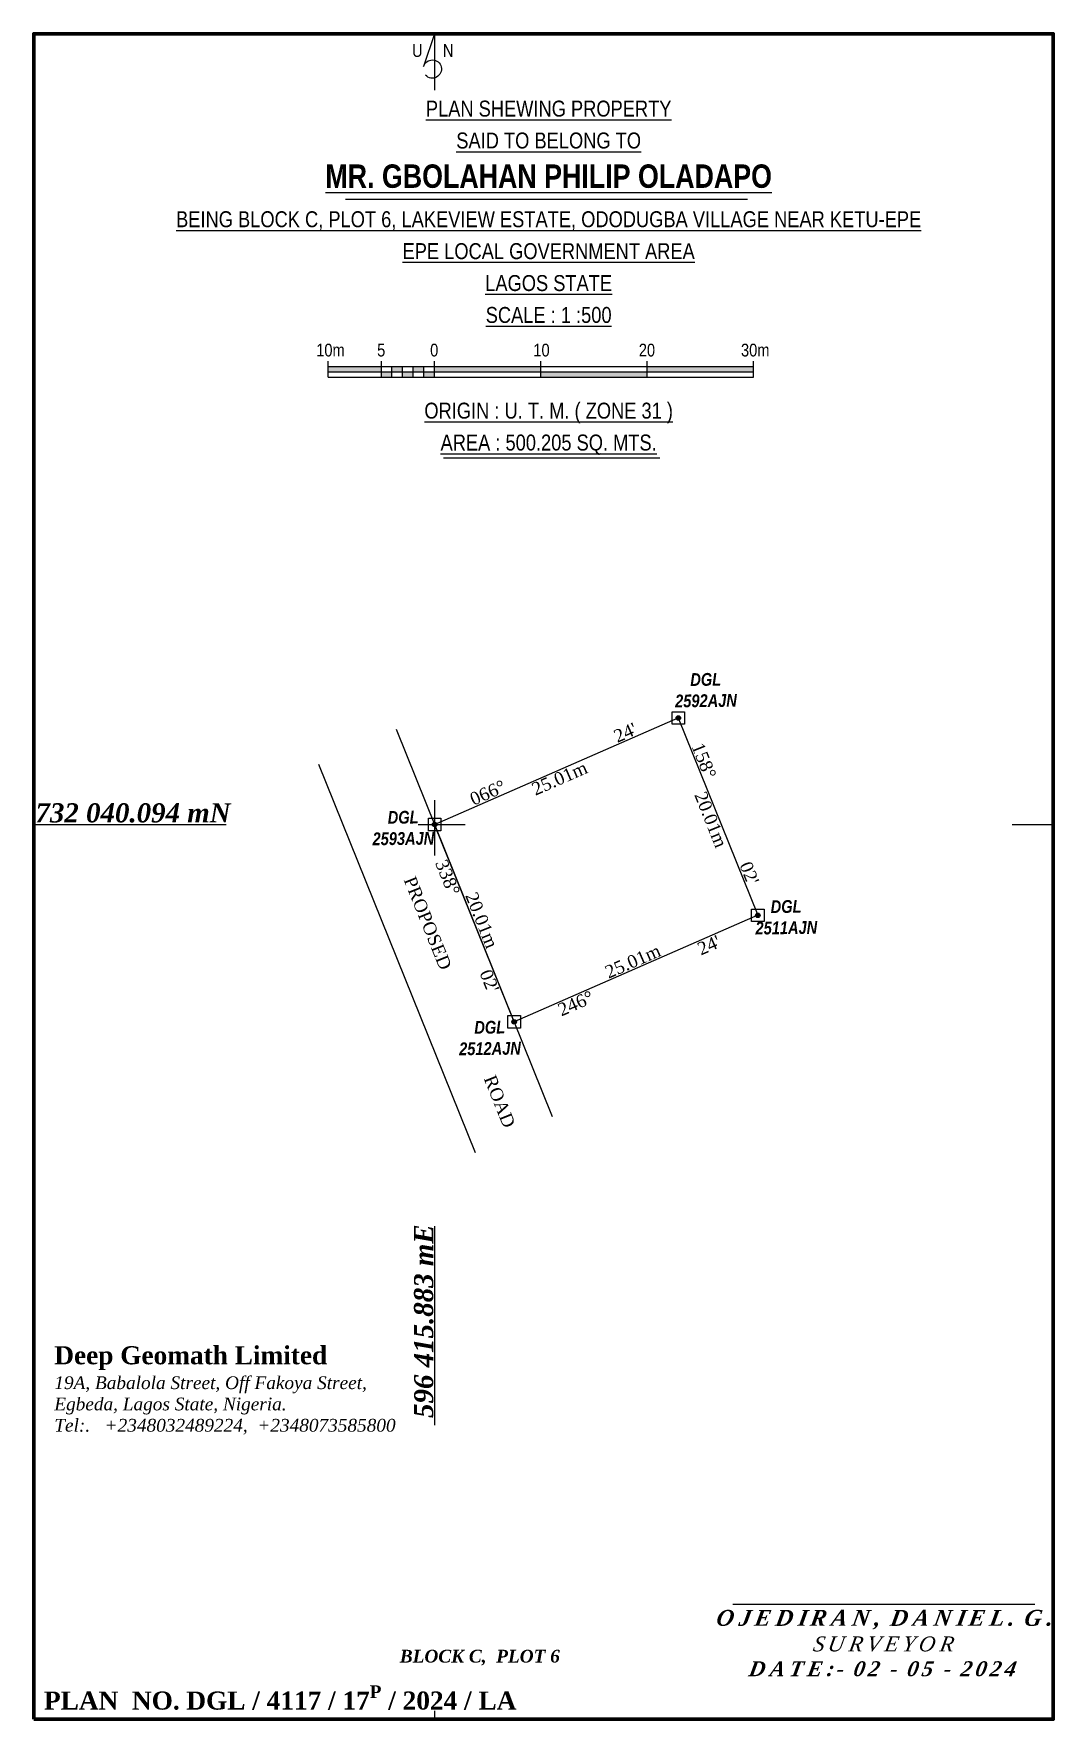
# Model space of a CAD drawing. Header units: metres. Extents: x 527079 to 600981, y 729644 to 782828.
# Drawn here: x 597950.6 to 598046.5, y 730780.3 to 730938.8 of the extents above; entities that cross this region are included whole.
import ezdxf

# ---------------------------------------------------------------- set-up
doc = ezdxf.new("R2010")
doc.units = ezdxf.units.M
doc.header["$MEASUREMENT"] = 0
doc.layers.add('adjusted', color=7, linetype='Continuous')
doc.layers.add('GRID&TITLE', color=7, linetype='Continuous')
doc.styles.add('style2', font='')
doc.styles.get('style2').set_extended_font_data('Arial Black')

msp = doc.modelspace()

# ---------------------------------------------------------------- texts
at = {"color": 0}
for s, insert, char_height, width, attachment_point in [('{\\fArial Narrow|b0|i0|c0|p34;U     N}', (597988.12952, 730937.84596), 1.2, 26.925119, 2), ('{\\fArial Narrow|b0|i0|c0|p34;10m}', (597978.50591, 730909.68039), 1.2, 26.925119, 2), ('{\\fArial Narrow|b0|i0|c0|p34;5}', (597983.2821, 730909.68039), 1.2, 26.925119, 2), ('{\\fArial Narrow|b0|i0|c0|p34;0}', (597988.26452, 730909.68039), 1.2, 26.925119, 2), ('{\\fArial Narrow|b0|i0|c0|p34;10}', (597998.35723, 730909.68039), 1.2, 26.925119, 2), ('{\\fArial Narrow|b0|i0|c0|p34;20}', (598008.27429, 730909.68039), 1.2, 26.925119, 2), ('{\\fArial Narrow|b0|i0|c0|p34;30m}', (598018.46025, 730909.68039), 1.2, 26.925119, 2), ('{\\fTimes New Roman|b1|i1|c0|p18;732 040.094 mN}', (597950.76093, 730866.46794), 1.8, 45.9628771, 1), ('\\pi0.2701;{\\fTimes New Roman|b1|i1|c0|p18;\\H0.8824x;\\Q10.5;\\T1.3;OJEDIRAN, DANIEL. G.\\H1.1x;\\P\\fTimes New Roman|b0|i1|c0|p18;\\H0.8485x;SURVEYOR\\fTimes New Roman|b1|i1|c0|p18;\\P\\pi0;DATE:- 02 - 05 - 2024}', (598030.48814, 730790.61994), 1.7, 31.4335511, 2), ('{\\fTimes New Roman|b1|i1|c0|p18;BLOCK C,  PLOT 6}', (597985.02827, 730786.86832), 1.2, 45.9628771, 1), ('\\A1;{\\fTimes New Roman|b1|i0|c0|p18;\\H1.03x;PLAN  NO.\\H0.9706x; \\H1.03x;DGL / 4117 / 17\\H0.7x;\\SP^ ;\\H1.429x; / 2024 / LA}', (597951.56602, 730783.52023), 1.65, 98.1290386, 1)]:
    msp.add_mtext(s, dxfattribs=dict(at, insert=insert, char_height=char_height, width=width, attachment_point=attachment_point))
at = {"color": 0, "insert": (597999.02922, 730932.53735), "char_height": 1.5, "width": 113.0007569, "attachment_point": 2, "line_spacing_factor": 1.2}
msp.add_mtext('{\\fArial Narrow|b0|i0|c0|p34;\\LPLAN SHEWING PROPERTY\\PSAID TO BELONG TO\\P\\fArial Narrow|b1|i0|c0|p34;\\H1.467x;MR. GBOLAHAN PHILIP OLADAPO \\P\\fArial Narrow|b0|i0|c0|p34;\\H0.6817x;BEING BLOCK C, PLOT 6, LAKEVIEW ESTATE, ODODUGBA VILLAGE NEAR KETU-EPE\\PEPE \\H0.9995x;LOCAL GOVERNMENT AREA\\PLAGOS STATE\\PSCALE : 1 :500\\P\\P\\PORIGIN : U. T. M. ( ZONE 31 )\\PAREA : 500.205 SQ. MTS.}', dxfattribs=at)
at = {"color": 0}
for s, insert, char_height, width, attachment_point, rotation in [('\\pxt115;{\\fArial Narrow|b1|i1|c0|p34;DGL\\P2592AJN}', (598013.79368, 730878.71401), 1.2, 278.2584131, 2, 0.6991952), ('\\pxt115;{\\fArial Narrow|b1|i1|c0|p34;DGL\\P2593AJN}', (597985.33445, 730865.75274), 1.2, 278.2584131, 2, 0.6991952), ('\\pxt115;{\\fArial Narrow|b1|i1|c0|p34;DGL\\P2511AJN}', (598021.35287, 730857.36117), 1.2, 278.2584131, 2, 0.6991952), ('\\pxt115;{\\fArial Narrow|b1|i1|c0|p34;DGL\\P2512AJN}', (597993.47967, 730846.00558), 1.2, 278.2584131, 2, 0.6991952), ('{\\fTimes New Roman|b1|i1|c0|p18;596 415.883 mE}', (597986.36897, 730808.66575), 1.8, 46.6762144, 1, 90)]:
    msp.add_mtext(s, dxfattribs=dict(at, insert=insert, char_height=char_height, width=width, attachment_point=attachment_point, rotation=rotation))
at = {"color": 0, "linetype": 'Continuous', "lineweight": -3, "char_height": 1.2}
for s, insert, attachment_point, rotation in [("{\\fTimes New Roman|b0|i0|c0|p18;066°                         24'}", (597999.71403, 730869.59448), 8, 23.597943), ("{\\fTimes New Roman|b0|i0|c0|p18;158°                   02'}", (598015.08033, 730865.25435), 8, 291.9588017), ('{\\fTimes New Roman|b0|i0|c0|p18;25.01m}', (597999.81411, 730869.36539), 2, 23.597943), ('{\\fTimes New Roman|b0|i0|c0|p18;20.01m}', (598014.84847, 730865.16087), 2, 291.9588017), ("{\\fTimes New Roman|b0|i0|c0|p18;338°                 02'}", (597991.92966, 730855.14887), 2, 291.9588017), ('{\\fTimes New Roman|b0|i0|c0|p18;PROPOSED                        ROAD}', (597990.08747, 730847.54262), 8, 291.9588017), ('{\\fTimes New Roman|b0|i0|c0|p18;20.01m}', (597992.16152, 730855.24235), 8, 291.9588017), ("{\\fTimes New Roman|b0|i0|c0|p18;246°                        24'}", (598007.29596, 730850.80874), 2, 23.597943), ('{\\fTimes New Roman|b0|i0|c0|p18;25.01m}', (598007.19588, 730851.03783), 8, 23.597943)]:
    msp.add_mtext(s, dxfattribs=dict(at, insert=insert, attachment_point=attachment_point, rotation=rotation))
at = {"layer": 'GRID&TITLE', "color": 0, "insert": (597952.53285, 730815.41275), "char_height": 1.5, "width": 117.584978, "attachment_point": 1, "style": 'style2'}
msp.add_mtext('{\\fTimes New Roman|b1|i0|c0|p18;\\H1.133x;Deep Geomath Limited\\P\\fTimes New Roman|b0|i1|c0|p18;\\H0.7061x;19A, Babalola Street, Off Fakoya Street, \\PEgbeda, Lagos State, Nigeria.\\PTel:.   +2348032489224,  +2348073585800}', dxfattribs=at)

# ---------------------------------------------------------------- hatches: boundary and pattern name
h = msp.add_hatch(color=0)
h.paths.add_polyline_path([(597983.29369, 730907.53946), (597978.29369, 730907.53946), (597978.29369, 730907.03946), (597983.29369, 730907.03946)])
h.paths.add_polyline_path([(597998.29369, 730907.53946), (597988.29369, 730907.53946), (597988.29369, 730907.03946), (597998.29369, 730907.03946)])
h.paths.add_polyline_path([(598018.29369, 730907.53946), (598008.29369, 730907.53946), (598008.29369, 730907.03946), (598018.29369, 730907.03946)])
h = msp.add_hatch(color=0)
h.paths.add_polyline_path([(597987.29369, 730907.03946), (597987.29369, 730906.53946), (597988.29369, 730906.53946), (597988.29369, 730907.03946)])
h.paths.add_polyline_path([(597986.29369, 730907.53946), (597986.29369, 730907.03946), (597987.29369, 730907.03946), (597987.29369, 730907.53946)])
h.paths.add_polyline_path([(597986.29369, 730906.53946), (597986.29369, 730907.03946), (597985.29369, 730907.03946), (597985.29369, 730906.53946)])
h.paths.add_polyline_path([(597984.29369, 730907.53946), (597984.29369, 730907.03946), (597985.29369, 730907.03946), (597985.29369, 730907.53946)])
h.paths.add_polyline_path([(597983.29369, 730907.03946), (597983.29369, 730906.53946), (597984.29369, 730906.53946), (597984.29369, 730907.03946)])
for points in [[(598008.29369, 730907.03946), (597998.29369, 730907.03946), (597998.29369, 730906.53946), (598008.29369, 730906.53946)], [(598011.43848, 730874.48594, 1), (598011.00846, 730874.48594, 1)], [(597988.51967, 730864.47394, 1), (597988.08966, 730864.47394, 1)], [(598018.92033, 730855.92928, 1), (598018.49032, 730855.92928, 1)], [(597996.00153, 730845.91728, 1), (597995.57152, 730845.91728, 1)]]:
    msp.add_hatch(color=0).paths.add_polyline_path(points)

# ---------------------------------------------------------------- linework, layer by layer
at = {"color": 0}
for p, q in [((597978.29369, 730906.53946), (597978.29369, 730908.03946)), ((597978.29369, 730906.53946), (597978.29369, 730908.03946)), ((597983.29369, 730906.53946), (597983.29369, 730908.03946)), ((597983.29369, 730906.53946), (597983.29369, 730908.03946)), ((597984.29369, 730906.53946), (597984.29369, 730907.53946)), ((597985.29369, 730906.53946), (597985.29369, 730907.53946)), ((597986.29369, 730906.53946), (597986.29369, 730907.53946)), ((597987.29369, 730906.53946), (597987.29369, 730907.53946)), ((597988.29369, 730906.53946), (597988.29369, 730908.03946)), ((597998.29369, 730906.53946), (597998.29369, 730908.03946)), ((598008.29369, 730906.53946), (598008.29369, 730908.03946)), ((598018.29369, 730906.53946), (598018.29369, 730908.03946)), ((597998.29369, 730907.03946), (598008.29369, 730907.03946)), ((598016.34036, 730791.14564), (598044.75933, 730791.14564))]:
    msp.add_line(p, q, dxfattribs=at)
msp.add_lwpolyline([(597988.30466, 730938.82881), (597987.25969, 730935.74296, -3.816456624), (597987.45392, 730934.92258)], format="xyb", dxfattribs=at)
for points in [[(597988.30466, 730938.82881), (597988.30466, 730933.51793)], [(597979.92468, 730923.26761), (598017.72007, 730923.26761)], [(597978.29369, 730907.53946), (598018.29369, 730907.53946)], [(597978.29369, 730907.03946), (597998.29369, 730907.03946)], [(597978.29369, 730906.53946), (598018.29369, 730906.53946)], [(598008.29369, 730907.03946), (598018.29369, 730907.03946)], [(597989.14018, 730898.94596), (598009.47765, 730898.94596)], [(598010.63462, 730875.07478), (598011.81232, 730875.07478), (598011.81232, 730873.89709), (598010.63462, 730873.89709), (598010.63462, 730875.07478)], [(597999.39013, 730836.97954), (597984.70485, 730873.40226)], [(597977.39285, 730870.14382), (597992.12104, 730833.61468)], [(597988.30466, 730866.74928), (597988.30466, 730861.54732)], [(597987.71582, 730865.06278), (597988.89351, 730865.06278), (597988.89351, 730863.88509), (597987.71582, 730863.88509), (597987.71582, 730865.06278)], [(597950.59515, 730864.47394), (597968.70846, 730864.47394)], [(597986.76219, 730864.47394), (597991.16699, 730864.47394)], [(598042.631, 730864.47394), (598046.49315, 730864.47394)], [(598018.11648, 730856.51813), (598019.29418, 730856.51813), (598019.29418, 730855.34044), (598018.11648, 730855.34044), (598018.11648, 730856.51813)], [(597995.19767, 730846.50613), (597996.37537, 730846.50613), (597996.37537, 730845.32844), (597995.19767, 730845.32844), (597995.19767, 730846.50613)], [(597988.30466, 730826.70863), (597988.30466, 730807.97499)], [(597988.30466, 730781.13441), (597988.30466, 730780.33181)]]:
    msp.add_lwpolyline(points, dxfattribs=at)
msp.add_lwpolyline([(597988.30466, 730864.47394), (598011.22347, 730874.48594), (598018.70533, 730855.92928), (597995.78652, 730845.91728)], close=True, dxfattribs=at)
for centre in [(598011.22347, 730874.48594), (597988.30466, 730864.47394), (598018.70533, 730855.92928), (597995.78652, 730845.91728)]:
    msp.add_circle(centre, 0.21501, dxfattribs=at)
at = {"layer": 'adjusted', "color": 0, "lineweight": 100}
msp.add_lwpolyline([(597950.59515, 730780.33181), (597950.59515, 730938.82881), (598046.49315, 730938.82881), (598046.49315, 730780.33181)], close=True, dxfattribs=at)

msp.set_redraw_order([(e.dxf.handle, doc.entitydb.next_handle()) for e in msp.query("TEXT MTEXT ATTDEF DIMENSION ARC_DIMENSION")])  # texts and dimensions are drawn at this point

doc.saveas('drawing.dxf')
